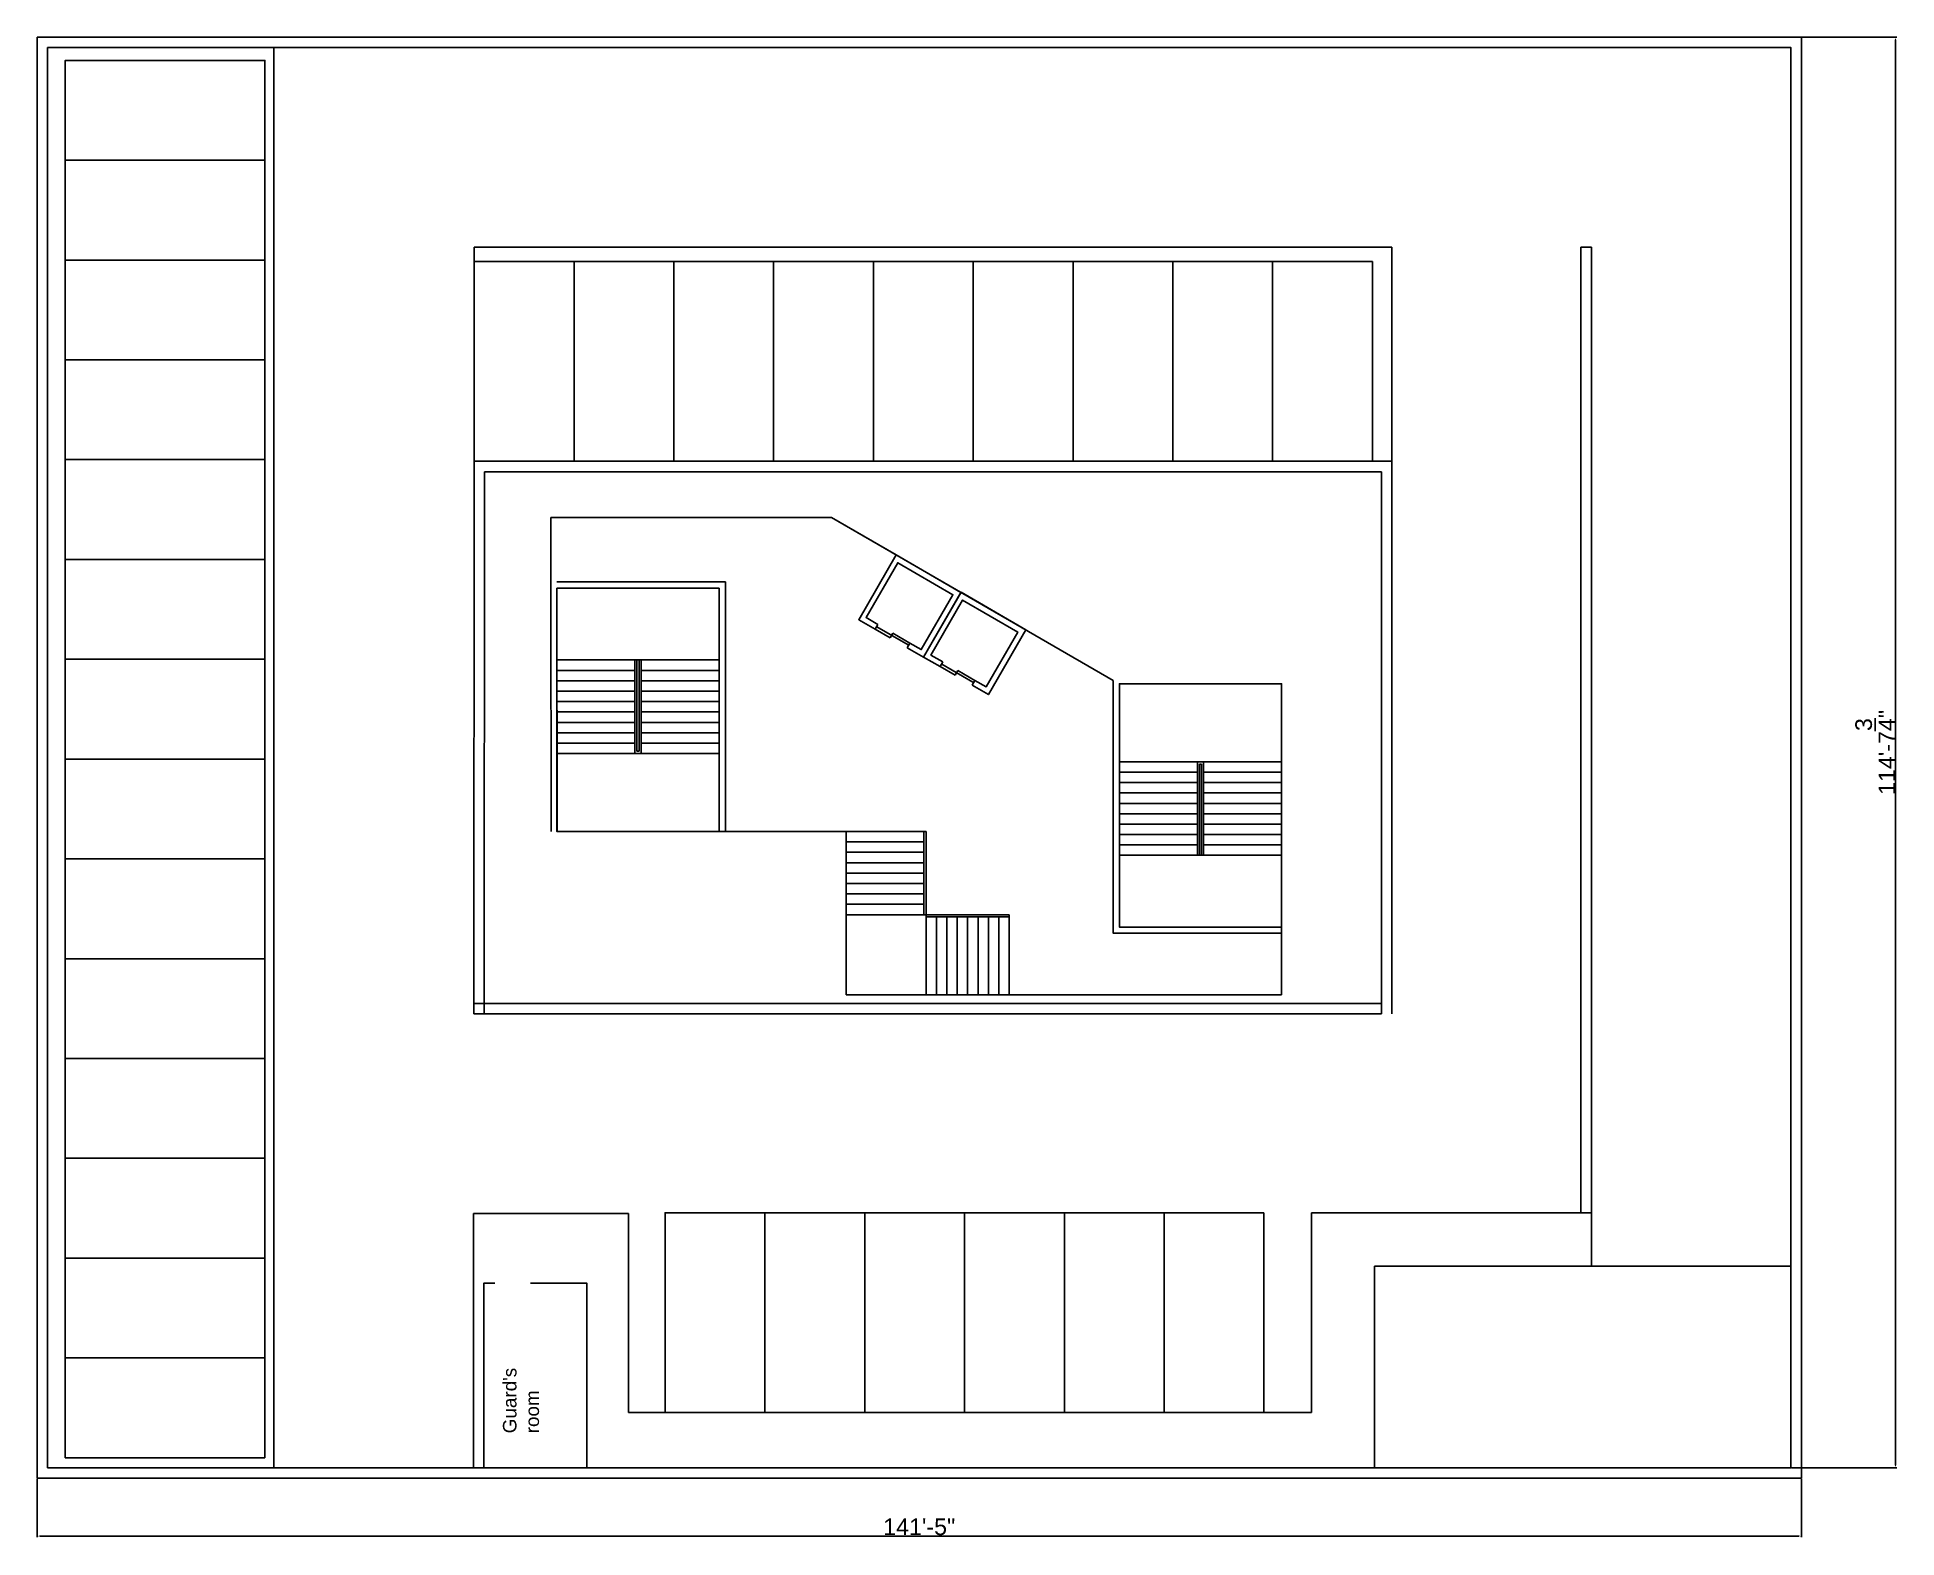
# Model space of a CAD drawing. Header units: millimetres. Extents: x 2433 to 8130, y 439 to 3000.
# Drawn here: x 2433 to 4222, y 879 to 2323 of the extents above; entities that cross this region are included whole.
import ezdxf

# ---------------------------------------------------------------- set-up
doc = ezdxf.new("R2010")
doc.units = ezdxf.units.MM
doc.header["$LTSCALE"] = 100
doc.styles.get("Standard").update_dxf_attribs({"font": 'arial.ttf'})
doc.dimstyles.new('dim', dxfattribs={"dimtxt": 16, "dimasz": 2.5, "dimexe": 1.25, "dimexo": 0.625, "dimtad": 1, "dimlunit": 4, "dimtxsty": 'Standard', "dimcen": 2.5, "dimadec": 0, "dimazin": 0, "dimtfac": 1, "dimtmove": 0, "dimatfit": 3, "dimfxl": 1, "dimarcsym": 0})

msp = doc.modelspace()

# ---------------------------------------------------------------- texts
at = {"linetype": 'Continuous', "insert": (2880.745, 979.803), "char_height": 13, "attachment_point": 1, "rotation": 90}
msp.add_mtext_dynamic_manual_height_columns("Guard's room", width=57.60003, gutter_width=12.5, heights=[0], dxfattribs=at)

# ---------------------------------------------------------------- blocks, each defined once
blk = doc.blocks.new('*D2')
at = {"color": 0, "lineweight": -2, "transparency": 16777216}
for p, q in [((2432.7, 936.1), (2432.7, 879.8)), ((4129.8, 936.1), (4129.8, 879.8)), ((2435.2, 881), (4127.3, 881))]:
    blk.add_line(p, q, dxfattribs=at)
at = {"color": 0, "transparency": 16777216}
for points in [[(2435.2, 881.4), (2435.2, 880.6), (2432.7, 881)], [(4127.3, 881.4), (4127.3, 880.6), (4129.8, 881)]]:
    blk.add_solid(points, dxfattribs=at)
at = {"color": 0, "transparency": 16777216, "insert": (3281.2, 889.8), "char_height": 16, "attachment_point": 5}
blk.add_mtext('141\'-5"', dxfattribs=at)
blk = doc.blocks.new('*D3')
at = {"color": 0, "lineweight": -2, "transparency": 16777216}
for p, q in [((4130.4, 2322.6), (4221.6, 2322.6)), ((4220.4, 949.2), (4220.4, 2320.1)), ((4120.4, 946.7), (4221.6, 946.7))]:
    blk.add_line(p, q, dxfattribs=at)
at = {"color": 0, "transparency": 16777216}
for points in [[(4219.9, 2320.1), (4220.8, 2320.1), (4220.4, 2322.6)], [(4219.9, 949.2), (4220.8, 949.2), (4220.4, 946.7)]]:
    blk.add_solid(points, dxfattribs=at)
at = {"color": 0, "transparency": 16777216, "insert": (4200.9, 1634.7), "char_height": 16, "attachment_point": 5, "rotation": 90}
blk.add_mtext('114\'-7{\\H1x;\\S3/4;}"', dxfattribs=at)

# ---------------------------------------------------------------- dimensions: what is measured, and where the dimension line sits
dim = msp.add_linear_dim(base=(4220.365, 2322.617), p1=(4119.785, 946.749), p2=(4129.785, 2322.617), angle=90, dimstyle='dim')
dim.commit()
dim.dimension.update_dxf_attribs({"geometry": '*D3', "text_midpoint": (4200.898, 1634.683)})
dim = msp.add_linear_dim(base=(4129.785, 881.024), p1=(2432.691, 936.749), p2=(4129.785, 936.749), dimstyle='dim')
dim.commit()
dim.dimension.update_dxf_attribs({"geometry": '*D2', "text_midpoint": (3281.238, 889.818)})

# ---------------------------------------------------------------- linework, layer by layer
for p, q in [((2660.306, 2106.74), (2660.306, 2312.617)), ((2660.306, 2312.617), (2660.306, 2120.617)), ((2853.15, 1914.74), (2853.15, 2120.617)), ((2853.15, 2120.617), (3735.785, 2120.617)), ((3735.785, 1914.74), (3735.785, 2120.617)), ((3917.785, 2120.617), (3927.785, 2120.617)), ((3917.785, 2111.56), (3917.785, 2120.617)), ((3917.785, 1914.74), (3917.785, 2111.56)), ((3927.785, 1906.749), (3927.785, 2120.617)), ((2660.306, 947.533), (2660.306, 2106.74)), ((3237.15, 2106.74), (3237.15, 1914.74)), ((3621.15, 2106.74), (3621.15, 1914.74)), ((4119.785, 2106.74), (4119.785, 1146.74)), ((4119.785, 1138.749), (4119.785, 2098.749)), ((2852.687, 1383.334), (2853.15, 1914.74)), ((3735.785, 1914.74), (2853.15, 1914.74)), ((3664.186, 1914.74), (3735.785, 1914.74)), ((3735.785, 1914.74), (3735.785, 1383.334)), ((3917.785, 1914.74), (3917.785, 1191.334)), ((2862.687, 1383.334), (2863.141, 1904.74)), ((3725.785, 1904.74), (2863.141, 1904.74)), ((3725.785, 1904.74), (3725.785, 1383.334)), ((3927.785, 1140.499), (3927.785, 1906.749)), ((3927.785, 1906.749), (3927.785, 1140.499)), ((3196.691, 1860.711), (2926.691, 1860.711)), ((2926.691, 1798.635), (2926.691, 1860.711)), ((3196.691, 1860.711), (3467.785, 1704.014)), ((3196.691, 1860.711), (3259.004, 1824.64)), ((2926.691, 1792.626), (2926.691, 1798.635)), ((2926.691, 1792.626), (2927.012, 1558.626)), ((2932.691, 1792.635), (2932.691, 1678.635)), ((2938.691, 1792.635), (2932.691, 1792.635)), ((2932.691, 1792.635), (2933.012, 1558.635)), ((3230.005, 1764.329), (3241.433, 1757.732)), ((3241.433, 1757.732), (3238.798, 1753.168)), ((3253.22, 1744.841), (3238.798, 1753.168)), ((3240.437, 1755.454), (3270.481, 1738.108)), ((3255.855, 1749.405), (3253.22, 1744.841)), ((3255.855, 1749.405), (3272.287, 1739.918)), ((3269.652, 1735.354), (3272.287, 1739.918)), ((3272.287, 1739.918), (3269.652, 1735.354)), ((3013.691, 1723.635), (3007.691, 1723.635)), ((3007.691, 1723.635), (3007.691, 1633.635)), ((3007.691, 1723.635), (3009.691, 1723.635)), ((3009.691, 1723.635), (3009.691, 1635.935)), ((3011.691, 1635.935), (3011.691, 1723.635)), ((3088.691, 1723.635), (3013.691, 1723.635)), ((3013.691, 1723.635), (3013.691, 1633.635)), ((3088.691, 1729.635), (3088.691, 1713.635)), ((3088.691, 1558.635), (3088.691, 1723.635)), ((3094.691, 1558.635), (3094.691, 1723.635)), ((3292.401, 1728.402), (3303.828, 1721.804)), ((3303.828, 1721.804), (3301.193, 1717.24)), ((3302.833, 1719.526), (3332.877, 1702.18)), ((3007.691, 1713.635), (2932.691, 1713.635)), ((3007.691, 1703.635), (2932.691, 1703.635)), ((3088.691, 1713.635), (3013.691, 1713.635)), ((3088.691, 1703.635), (3013.691, 1703.635)), ((3315.615, 1708.913), (3301.193, 1717.24)), ((3318.25, 1713.477), (3315.615, 1708.913)), ((3318.25, 1713.477), (3334.682, 1703.991)), ((3332.047, 1699.427), (3334.682, 1703.991)), ((3334.682, 1703.991), (3332.047, 1699.427)), ((3467.785, 1700.546), (3467.785, 1704.014)), ((3467.785, 1700.546), (3467.785, 1535.731)), ((3473.785, 1700.731), (3629.785, 1700.731)), ((3473.785, 1700.731), (3523.464, 1700.731)), ((3473.785, 1700.731), (3629.759, 1700.731)), ((3473.785, 1700.731), (3523.464, 1700.731)), ((3473.785, 1700.546), (3473.785, 1535.731)), ((3629.464, 1700.731), (3485.464, 1700.731)), ((3007.691, 1693.635), (2932.691, 1693.635)), ((3007.691, 1683.635), (2932.691, 1683.635)), ((3088.691, 1693.635), (3013.691, 1693.635)), ((3088.691, 1683.635), (3013.691, 1683.635)), ((3007.691, 1673.635), (2932.691, 1673.635)), ((3088.691, 1673.635), (3013.691, 1673.635)), ((3007.691, 1663.635), (2932.691, 1663.635)), ((2932.691, 1653.635), (3007.691, 1653.635)), ((3088.691, 1663.635), (3013.691, 1663.635)), ((3013.691, 1653.635), (3088.691, 1653.635)), ((3007.691, 1643.635), (2932.691, 1643.635)), ((3088.691, 1633.635), (2932.691, 1633.635)), ((3009.691, 1635.935), (3011.691, 1635.935)), ((3088.691, 1643.635), (3013.691, 1643.635)), ((3473.785, 1625.731), (3629.785, 1625.731)), ((3473.785, 1615.731), (3548.785, 1615.731)), ((3548.785, 1535.731), (3548.785, 1625.731)), ((3552.785, 1623.431), (3550.785, 1623.431)), ((3550.785, 1623.431), (3550.785, 1535.731)), ((3552.785, 1535.731), (3552.785, 1623.431)), ((3554.785, 1535.731), (3554.785, 1625.731)), ((3554.785, 1615.731), (3629.785, 1615.731)), ((3548.785, 1605.731), (3473.785, 1605.731)), ((3473.785, 1595.731), (3548.785, 1595.731)), ((3629.785, 1605.731), (3554.785, 1605.731)), ((3554.785, 1595.731), (3629.785, 1595.731)), ((3473.785, 1585.731), (3548.785, 1585.731)), ((3473.785, 1575.731), (3548.785, 1575.731)), ((3554.785, 1585.731), (3629.785, 1585.731)), ((3554.785, 1575.731), (3629.785, 1575.731)), ((3629.785, 1466.731), (3629.785, 1580.731)), ((3089.012, 1558.635), (2932.717, 1558.635)), ((2933.012, 1558.635), (3077.012, 1558.635)), ((3089.012, 1558.635), (3039.012, 1558.635)), ((3089.012, 1558.635), (3039.012, 1558.635)), ((3088.691, 1558.635), (3101.798, 1558.635)), ((3101.798, 1558.635), (3210.785, 1558.635)), ((3128.952, 1558.635), (3210.785, 1558.635)), ((3210.785, 1558.635), (3210.785, 1468.635)), ((3210.785, 1558.635), (3285.785, 1558.635)), ((3210.785, 1558.635), (3210.785, 1468.635)), ((3285.785, 1558.635), (3285.785, 1478.635)), ((3285.785, 1558.635), (3287.785, 1558.635)), ((3287.785, 1478.635), (3287.785, 1558.635)), ((3473.785, 1565.731), (3548.785, 1565.731)), ((3554.785, 1565.731), (3629.785, 1565.731)), ((3210.785, 1548.635), (3285.785, 1548.635)), ((3210.785, 1538.635), (3285.785, 1538.635)), ((3473.785, 1555.731), (3548.785, 1555.731)), ((3473.785, 1545.731), (3548.785, 1545.731)), ((3554.785, 1555.731), (3629.785, 1555.731)), ((3554.785, 1545.731), (3629.785, 1545.731)), ((3210.785, 1528.635), (3285.785, 1528.635)), ((3473.785, 1535.731), (3548.785, 1535.731)), ((3548.785, 1535.731), (3554.785, 1535.731)), ((3554.785, 1535.731), (3552.785, 1535.731)), ((3210.785, 1518.635), (3285.785, 1518.635)), ((3210.785, 1508.635), (3285.785, 1508.635)), ((3210.785, 1498.635), (3285.785, 1498.635)), ((3285.785, 1488.635), (3210.785, 1488.635)), ((3210.785, 1478.635), (3285.785, 1478.635)), ((3210.785, 1468.635), (3210.785, 1401.635)), ((3285.785, 1478.635), (3287.785, 1478.635)), ((3287.785, 1478.635), (3367.785, 1478.635)), ((3287.785, 1476.635), (3287.785, 1478.635)), ((3367.785, 1476.635), (3287.785, 1476.635)), ((3287.785, 1401.635), (3287.785, 1476.635)), ((3297.785, 1476.635), (3297.785, 1401.635)), ((3307.785, 1401.635), (3307.785, 1476.635)), ((3317.785, 1401.635), (3317.785, 1476.635)), ((3327.785, 1401.635), (3327.785, 1476.635)), ((3337.785, 1401.635), (3337.785, 1476.635)), ((3347.785, 1401.635), (3347.785, 1476.635)), ((3357.785, 1401.635), (3357.785, 1476.635)), ((3367.785, 1476.635), (3367.785, 1478.635)), ((3367.785, 1401.635), (3367.785, 1476.635)), ((3629.785, 1401.635), (3629.785, 1460.731)), ((3285.785, 1401.635), (3210.785, 1401.635)), ((3285.785, 1401.635), (3210.785, 1401.635)), ((3367.785, 1401.635), (3210.785, 1401.635)), ((3285.785, 1401.635), (3295.785, 1401.635)), ((3375.785, 1401.635), (3285.785, 1401.635)), ((3285.785, 1401.635), (3295.785, 1401.635)), ((3375.785, 1401.635), (3285.785, 1401.635)), ((3357.785, 1401.635), (3357.785, 1402.428)), ((3375.785, 1401.635), (3629.785, 1401.635)), ((3725.785, 1393.334), (2852.687, 1393.334)), ((3725.785, 1383.334), (2852.687, 1383.334)), ((2852.306, 946.749), (2852.519, 1191.334)), ((2852.519, 1191.334), (2985.649, 1191.334)), ((3001.45, 1191.334), (2985.649, 1191.334)), ((3001.45, 1191.334), (3001.45, 999.894)), ((3612.791, 1191.894), (3612.791, 999.894)), ((3658.577, 1191.894), (3719.236, 1191.894)), ((3658.577, 1191.894), (3658.577, 999.894)), ((3719.236, 1191.894), (3927.785, 1191.894)), ((3082.577, 999.894), (3001.45, 999.894)), ((3082.577, 999.894), (3658.577, 999.894))]:
    msp.add_line(p, q)
for points in [[(2432.691, 1942.635), (2432.691, 2322.617), (2932.691, 2322.617)], [(4119.785, 2002.749), (4119.785, 2098.749)], [(3238.798, 1753.168), (3223.004, 1762.286), (3259.004, 1824.64), (3321.358, 1788.64), (3285.358, 1726.286), (3269.652, 1735.354)], [(3241.433, 1757.732), (3230.005, 1764.329), (3260.48, 1817.114), (3313.617, 1786.435), (3283.142, 1733.651), (3272.287, 1739.918)], [(2432.691, 1418.652), (2432.691, 1798.635)], [(2932.691, 1798.635), (3094.691, 1798.635), (3094.691, 1723.635)], [(2932.691, 1792.635), (2932.691, 1558.635)], [(3088.691, 1723.635), (2932.691, 1723.635), (2932.691, 1792.635)], [(2938.691, 1792.635), (3088.691, 1792.635), (3088.691, 1729.635)], [(3301.193, 1717.24), (3285.4, 1726.359), (3321.4, 1788.712), (3383.753, 1752.712), (3347.753, 1690.359), (3332.047, 1699.427)], [(3303.828, 1721.804), (3292.401, 1728.402), (3322.876, 1781.186), (3376.013, 1750.507), (3345.538, 1697.723), (3334.682, 1703.991)], [(3629.785, 1460.731), (3629.785, 1700.731)], [(3629.785, 1460.731), (3467.785, 1460.731), (3467.785, 1535.731)], [(3629.785, 1466.731), (3473.785, 1466.731), (3473.785, 1535.731)], [(4129.785, 1316.731), (4129.785, 936.749), (3629.785, 936.749)], [(4119.785, 1042.749), (4119.785, 1138.749)], [(3485.785, 936.749), (2985.785, 936.749)]]:
    msp.add_lwpolyline(points)
for points in [[(2432.691, 2322.617), (4129.785, 2322.617), (4129.785, 936.749), (2432.691, 936.749)], [(2442.691, 2312.617), (4119.785, 2312.617), (4119.785, 946.749), (2442.691, 946.749)], [(2651.703, 2204.313), (2459.703, 2204.313), (2459.703, 2300.313), (2651.703, 2300.313)], [(2651.703, 2108.313), (2459.703, 2108.313), (2459.703, 2204.313), (2651.703, 2204.313)], [(2651.703, 2012.313), (2459.703, 2012.313), (2459.703, 2108.313), (2651.703, 2108.313)], [(2949.15, 2106.74), (2949.15, 1914.74), (2853.15, 1914.74), (2853.15, 2106.74)], [(3045.15, 2106.74), (3045.15, 1914.74), (2949.15, 1914.74), (2949.15, 2106.74)], [(3141.15, 2106.74), (3141.15, 1914.74), (3045.15, 1914.74), (3045.15, 2106.74)], [(3237.15, 2106.74), (3237.15, 1914.74), (3141.15, 1914.74), (3141.15, 2106.74)], [(3333.15, 2106.74), (3333.15, 1914.74), (3237.15, 1914.74), (3237.15, 2106.74)], [(3429.15, 2106.74), (3429.15, 1914.74), (3333.15, 1914.74), (3333.15, 2106.74)], [(3525.15, 2106.74), (3525.15, 1914.74), (3429.15, 1914.74), (3429.15, 2106.74)], [(3621.15, 2106.74), (3621.15, 1914.74), (3525.15, 1914.74), (3525.15, 2106.74)], [(3717.15, 2106.74), (3717.15, 1914.74), (3621.15, 1914.74), (3621.15, 2106.74)], [(2651.703, 1916.313), (2459.703, 1916.313), (2459.703, 2012.313), (2651.703, 2012.313)], [(2651.703, 1820.313), (2459.703, 1820.313), (2459.703, 1916.313), (2651.703, 1916.313)], [(2651.703, 1724.313), (2459.703, 1724.313), (2459.703, 1820.313), (2651.703, 1820.313)], [(2651.703, 1628.313), (2459.703, 1628.313), (2459.703, 1724.313), (2651.703, 1724.313)], [(2932.691, 1723.635), (3088.691, 1723.635), (3088.691, 1558.635), (2932.691, 1558.635)], [(3629.785, 1535.731), (3473.785, 1535.731), (3473.785, 1700.731), (3629.785, 1700.731)], [(2651.703, 1532.313), (2459.703, 1532.313), (2459.703, 1628.313), (2651.703, 1628.313)], [(2651.703, 1436.313), (2459.703, 1436.313), (2459.703, 1532.313), (2651.703, 1532.313)], [(2651.703, 1340.313), (2459.703, 1340.313), (2459.703, 1436.313), (2651.703, 1436.313)], [(2651.703, 1244.313), (2459.703, 1244.313), (2459.703, 1340.313), (2651.703, 1340.313)], [(2651.703, 1148.313), (2459.703, 1148.313), (2459.703, 1244.313), (2651.703, 1244.313)], [(3132.791, 1191.894), (3132.791, 999.894), (3036.791, 999.894), (3036.791, 1191.894)], [(3228.791, 1191.894), (3228.791, 999.894), (3132.791, 999.894), (3132.791, 1191.894)], [(3324.791, 1191.894), (3324.791, 999.894), (3228.791, 999.894), (3228.791, 1191.894)], [(3420.791, 1191.894), (3420.791, 999.894), (3324.791, 999.894), (3324.791, 1191.894)], [(3516.791, 1191.894), (3516.791, 999.894), (3420.791, 999.894), (3420.791, 1191.894)], [(3612.791, 1191.894), (3612.791, 999.894), (3516.791, 999.894), (3516.791, 1191.894)], [(2651.703, 1052.313), (2459.703, 1052.313), (2459.703, 1148.313), (2651.703, 1148.313)], [(3719.236, 946.749), (4119.785, 946.749), (4119.785, 1140.499), (3719.236, 1140.499)], [(2651.703, 956.313), (2459.703, 956.313), (2459.703, 1052.313), (2651.703, 1052.313)]]:
    msp.add_lwpolyline(points, close=True)
at = {"linetype": 'Continuous'}
msp.add_lwpolyline([(2907.277, 1124.186), (2961.591, 1124.186), (2961.591, 946.74), (2862.306, 946.74), (2862.306, 1124.186), (2872.874, 1124.186)], dxfattribs=at)

msp.set_redraw_order([(e.dxf.handle, doc.entitydb.next_handle()) for e in msp.query("TEXT MTEXT ATTDEF DIMENSION ARC_DIMENSION")])  # texts and dimensions are drawn at this point

doc.saveas('drawing.dxf')
